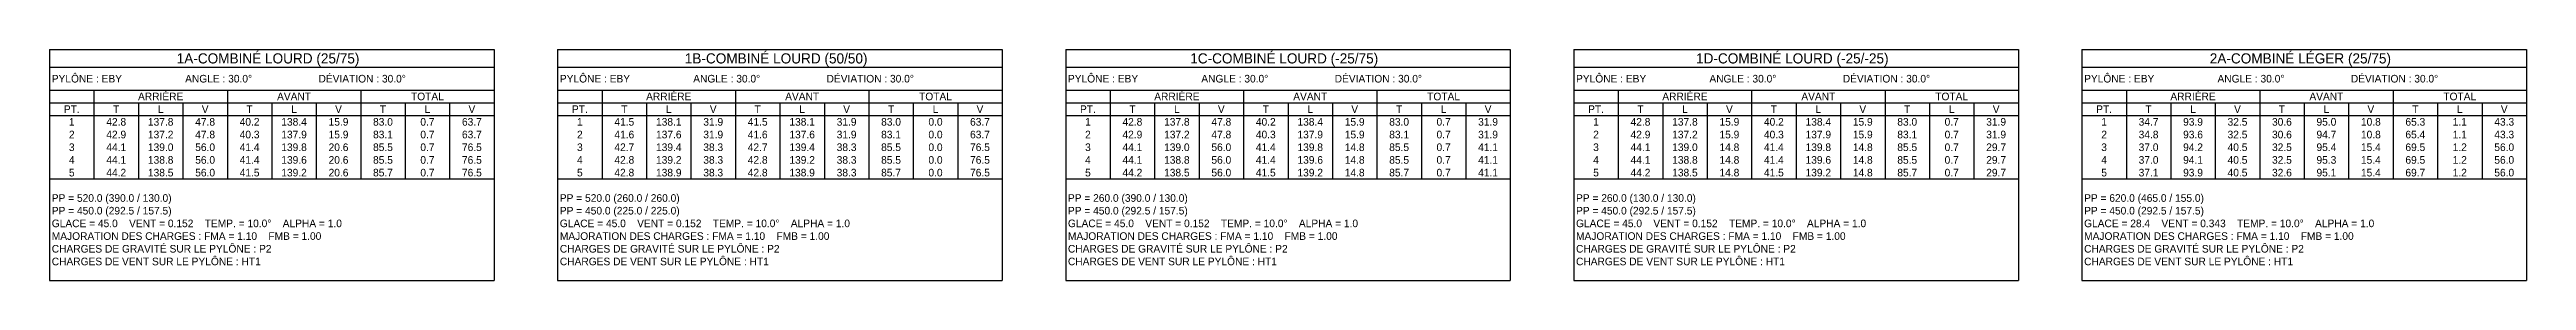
# Model space of a CAD drawing. Header units: metres. Extents: x 0 to 12350, y -182 to 0.
# Drawn here: x 0 to 1950, y -182 to 0 of the extents above; entities that cross this region are included whole.
import ezdxf
from ezdxf.enums import TextEntityAlignment as Align

# ---------------------------------------------------------------- set-up
doc = ezdxf.new("R2010")
doc.units = ezdxf.units.M

msp = doc.modelspace()

# ---------------------------------------------------------------- texts
for s, p in [('PYLÔNE : EBY', (1.75, -23)), ('DÉVIATION : 30.0°', (211.75, -23)), ('PYLÔNE : EBY', (401.75, -23)), ('DÉVIATION : 30.0°', (611.75, -23)), ('PYLÔNE : EBY', (801.75, -23)), ('DÉVIATION : 30.0°', (1011.75, -23)), ('PYLÔNE : EBY', (1201.75, -23)), ('DÉVIATION : 30.0°', (1411.75, -23)), ('PYLÔNE : EBY', (1601.75, -23)), ('DÉVIATION : 30.0°', (1811.75, -23)), ('ANGLE : 30.0°', (106.75, -23)), ('ANGLE : 30.0°', (506.75, -23)), ('ANGLE : 30.0°', (906.75, -23)), ('ANGLE : 30.0°', (1306.75, -23)), ('ANGLE : 30.0°', (1706.75, -23)), ('PP = 520.0 (390.0 / 130.0)', (1.75, -117)), ('PP = 520.0 (260.0 / 260.0)', (401.75, -117)), ('PP = 260.0 (390.0 / 130.0)', (801.75, -117)), ('PP = 260.0 (130.0 / 130.0)', (1201.75, -117)), ('PP = 620.0 (465.0 / 155.0)', (1601.75, -117)), ('GLACE = 45.0    VENT = 0.152    TEMP. = 10.0°    ALPHA = 1.0', (1.75, -137)), ('PP = 450.0 (292.5 / 157.5)', (1.75, -127)), ('GLACE = 45.0    VENT = 0.152    TEMP. = 10.0°    ALPHA = 1.0', (401.75, -137)), ('PP = 450.0 (225.0 / 225.0)', (401.75, -127)), ('GLACE = 45.0    VENT = 0.152    TEMP. = 10.0°    ALPHA = 1.0', (801.75, -137)), ('PP = 450.0 (292.5 / 157.5)', (801.75, -127)), ('GLACE = 45.0    VENT = 0.152    TEMP. = 10.0°    ALPHA = 1.0', (1201.75, -137)), ('PP = 450.0 (292.5 / 157.5)', (1201.75, -127)), ('GLACE = 28.4    VENT = 0.343    TEMP. = 10.0°    ALPHA = 1.0', (1601.75, -137)), ('PP = 450.0 (292.5 / 157.5)', (1601.75, -127)), ('CHARGES DE GRAVITÉ SUR LE PYLÔNE : P2', (1.75, -157)), ('MAJORATION DES CHARGES : FMA = 1.10    FMB = 1.00', (1.75, -147)), ('CHARGES DE GRAVITÉ SUR LE PYLÔNE : P2', (401.75, -157)), ('MAJORATION DES CHARGES : FMA = 1.10    FMB = 1.00', (401.75, -147)), ('CHARGES DE GRAVITÉ SUR LE PYLÔNE : P2', (801.75, -157)), ('MAJORATION DES CHARGES : FMA = 1.10    FMB = 1.00', (801.75, -147)), ('CHARGES DE GRAVITÉ SUR LE PYLÔNE : P2', (1201.75, -157)), ('MAJORATION DES CHARGES : FMA = 1.10    FMB = 1.00', (1201.75, -147)), ('CHARGES DE GRAVITÉ SUR LE PYLÔNE : P2', (1601.75, -157)), ('MAJORATION DES CHARGES : FMA = 1.10    FMB = 1.00', (1601.75, -147)), ('CHARGES DE VENT SUR LE PYLÔNE : HT1', (1.75, -167)), ('CHARGES DE VENT SUR LE PYLÔNE : HT1', (401.75, -167)), ('CHARGES DE VENT SUR LE PYLÔNE : HT1', (801.75, -167)), ('CHARGES DE VENT SUR LE PYLÔNE : HT1', (1201.75, -167)), ('CHARGES DE VENT SUR LE PYLÔNE : HT1', (1601.75, -167))]:
    msp.add_text(s, height=6).set_placement(p, align=Align.MIDDLE_LEFT)
for s, height, p in [('1A-COMBINÉ LOURD (25/75)  ', 8, (175, -7)), ('1B-COMBINÉ LOURD (50/50)  ', 8, (575, -7)), ('1C-COMBINÉ LOURD (-25/75)  ', 8, (975, -7)), ('1D-COMBINÉ LOURD (-25/-25)  ', 8, (1375, -7)), ('2A-COMBINÉ LÉGER (25/75)  ', 8, (1775, -7)), ('ARRIÈRE', 6, (87.5, -37)), ('AVANT', 6, (192.5, -37)), ('TOTAL', 6, (297.5, -37)), ('ARRIÈRE', 6, (487.5, -37)), ('AVANT', 6, (592.5, -37)), ('TOTAL', 6, (697.5, -37)), ('ARRIÈRE', 6, (887.5, -37)), ('AVANT', 6, (992.5, -37)), ('TOTAL', 6, (1097.5, -37)), ('ARRIÈRE', 6, (1287.5, -37)), ('AVANT', 6, (1392.5, -37)), ('TOTAL', 6, (1497.5, -37)), ('ARRIÈRE', 6, (1687.5, -37)), ('AVANT', 6, (1792.5, -37)), ('TOTAL', 6, (1897.5, -37)), ('PT.', 6, (17.5, -47)), ('1', 6, (17.5, -57)), ('42.8', 6, (52.5, -57)), ('T', 6, (52.5, -47)), ('137.8', 6, (87.5, -57)), ('L', 6, (87.5, -47)), ('47.8', 6, (122.5, -57)), ('V', 6, (122.5, -47)), ('40.2', 6, (157.5, -57)), ('T', 6, (157.5, -47)), ('138.4', 6, (192.5, -57)), ('L', 6, (192.5, -47)), ('15.9', 6, (227.5, -57)), ('V', 6, (227.5, -47)), ('83.0', 6, (262.5, -57)), ('T', 6, (262.5, -47)), ('0.7', 6, (297.5, -57)), ('L', 6, (297.5, -47)), ('63.7', 6, (332.5, -57)), ('V', 6, (332.5, -47)), ('PT.', 6, (417.5, -47)), ('1', 6, (417.5, -57)), ('41.5', 6, (452.5, -57)), ('T', 6, (452.5, -47)), ('138.1', 6, (487.5, -57)), ('L', 6, (487.5, -47)), ('31.9', 6, (522.5, -57)), ('V', 6, (522.5, -47)), ('41.5', 6, (557.5, -57)), ('T', 6, (557.5, -47)), ('138.1', 6, (592.5, -57)), ('L', 6, (592.5, -47)), ('31.9', 6, (627.5, -57)), ('V', 6, (627.5, -47)), ('83.0', 6, (662.5, -57)), ('T', 6, (662.5, -47)), ('0.0', 6, (697.5, -57)), ('L', 6, (697.5, -47)), ('63.7', 6, (732.5, -57)), ('V', 6, (732.5, -47)), ('PT.', 6, (817.5, -47)), ('1', 6, (817.5, -57)), ('42.8', 6, (852.5, -57)), ('T', 6, (852.5, -47)), ('137.8', 6, (887.5, -57)), ('L', 6, (887.5, -47)), ('47.8', 6, (922.5, -57)), ('V', 6, (922.5, -47)), ('40.2', 6, (957.5, -57)), ('T', 6, (957.5, -47)), ('138.4', 6, (992.5, -57)), ('L', 6, (992.5, -47)), ('15.9', 6, (1027.5, -57)), ('V', 6, (1027.5, -47)), ('83.0', 6, (1062.5, -57)), ('T', 6, (1062.5, -47)), ('0.7', 6, (1097.5, -57)), ('L', 6, (1097.5, -47)), ('31.9', 6, (1132.5, -57)), ('V', 6, (1132.5, -47)), ('PT.', 6, (1217.5, -47)), ('1', 6, (1217.5, -57)), ('42.8', 6, (1252.5, -57)), ('T', 6, (1252.5, -47)), ('137.8', 6, (1287.5, -57)), ('L', 6, (1287.5, -47)), ('15.9', 6, (1322.5, -57)), ('V', 6, (1322.5, -47)), ('40.2', 6, (1357.5, -57)), ('T', 6, (1357.5, -47)), ('138.4', 6, (1392.5, -57)), ('L', 6, (1392.5, -47)), ('15.9', 6, (1427.5, -57)), ('V', 6, (1427.5, -47)), ('83.0', 6, (1462.5, -57)), ('T', 6, (1462.5, -47)), ('0.7', 6, (1497.5, -57)), ('L', 6, (1497.5, -47)), ('31.9', 6, (1532.5, -57)), ('V', 6, (1532.5, -47)), ('PT.', 6, (1617.5, -47)), ('1', 6, (1617.5, -57)), ('34.7', 6, (1652.5, -57)), ('T', 6, (1652.5, -47)), ('93.9', 6, (1687.5, -57)), ('L', 6, (1687.5, -47)), ('32.5', 6, (1722.5, -57)), ('V', 6, (1722.5, -47)), ('30.6', 6, (1757.5, -57)), ('T', 6, (1757.5, -47)), ('95.0', 6, (1792.5, -57)), ('L', 6, (1792.5, -47)), ('10.8', 6, (1827.5, -57)), ('V', 6, (1827.5, -47)), ('65.3', 6, (1862.5, -57)), ('T', 6, (1862.5, -47)), ('1.1', 6, (1897.5, -57)), ('L', 6, (1897.5, -47)), ('43.3', 6, (1932.5, -57)), ('V', 6, (1932.5, -47)), ('3', 6, (17.5, -77)), ('2', 6, (17.5, -67)), ('42.9', 6, (52.5, -67)), ('44.1', 6, (52.5, -77)), ('137.2', 6, (87.5, -67)), ('139.0', 6, (87.5, -77)), ('47.8', 6, (122.5, -67)), ('56.0', 6, (122.5, -77)), ('40.3', 6, (157.5, -67)), ('41.4', 6, (157.5, -77)), ('137.9', 6, (192.5, -67)), ('139.8', 6, (192.5, -77)), ('20.6', 6, (227.5, -77)), ('15.9', 6, (227.5, -67)), ('83.1', 6, (262.5, -67)), ('85.5', 6, (262.5, -77)), ('0.7', 6, (297.5, -67)), ('0.7', 6, (297.5, -77)), ('63.7', 6, (332.5, -67)), ('76.5', 6, (332.5, -77)), ('3', 6, (417.5, -77)), ('2', 6, (417.5, -67)), ('41.6', 6, (452.5, -67)), ('42.7', 6, (452.5, -77)), ('137.6', 6, (487.5, -67)), ('139.4', 6, (487.5, -77)), ('31.9', 6, (522.5, -67)), ('38.3', 6, (522.5, -77)), ('41.6', 6, (557.5, -67)), ('42.7', 6, (557.5, -77)), ('137.6', 6, (592.5, -67)), ('139.4', 6, (592.5, -77)), ('31.9', 6, (627.5, -67)), ('38.3', 6, (627.5, -77)), ('83.1', 6, (662.5, -67)), ('85.5', 6, (662.5, -77)), ('0.0', 6, (697.5, -67)), ('0.0', 6, (697.5, -77)), ('63.7', 6, (732.5, -67)), ('76.5', 6, (732.5, -77)), ('3', 6, (817.5, -77)), ('2', 6, (817.5, -67)), ('42.9', 6, (852.5, -67)), ('44.1', 6, (852.5, -77)), ('137.2', 6, (887.5, -67)), ('139.0', 6, (887.5, -77)), ('47.8', 6, (922.5, -67)), ('56.0', 6, (922.5, -77)), ('40.3', 6, (957.5, -67)), ('41.4', 6, (957.5, -77)), ('137.9', 6, (992.5, -67)), ('139.8', 6, (992.5, -77)), ('15.9', 6, (1027.5, -67)), ('14.8', 6, (1027.5, -77)), ('83.1', 6, (1062.5, -67)), ('85.5', 6, (1062.5, -77)), ('0.7', 6, (1097.5, -67)), ('0.7', 6, (1097.5, -77)), ('41.1', 6, (1132.5, -77)), ('31.9', 6, (1132.5, -67)), ('3', 6, (1217.5, -77)), ('2', 6, (1217.5, -67)), ('42.9', 6, (1252.5, -67)), ('44.1', 6, (1252.5, -77)), ('137.2', 6, (1287.5, -67)), ('139.0', 6, (1287.5, -77)), ('15.9', 6, (1322.5, -67)), ('14.8', 6, (1322.5, -77)), ('40.3', 6, (1357.5, -67)), ('41.4', 6, (1357.5, -77)), ('137.9', 6, (1392.5, -67)), ('139.8', 6, (1392.5, -77)), ('15.9', 6, (1427.5, -67)), ('14.8', 6, (1427.5, -77)), ('83.1', 6, (1462.5, -67)), ('85.5', 6, (1462.5, -77)), ('0.7', 6, (1497.5, -67)), ('0.7', 6, (1497.5, -77)), ('31.9', 6, (1532.5, -67)), ('29.7', 6, (1532.5, -77)), ('3', 6, (1617.5, -77)), ('2', 6, (1617.5, -67)), ('34.8', 6, (1652.5, -67)), ('37.0', 6, (1652.5, -77)), ('93.6', 6, (1687.5, -67)), ('94.2', 6, (1687.5, -77)), ('40.5', 6, (1722.5, -77)), ('32.5', 6, (1722.5, -67)), ('30.6', 6, (1757.5, -67)), ('32.5', 6, (1757.5, -77)), ('94.7', 6, (1792.5, -67)), ('95.4', 6, (1792.5, -77)), ('10.8', 6, (1827.5, -67)), ('15.4', 6, (1827.5, -77)), ('65.4', 6, (1862.5, -67)), ('69.5', 6, (1862.5, -77)), ('1.1', 6, (1897.5, -67)), ('1.2', 6, (1897.5, -77)), ('43.3', 6, (1932.5, -67)), ('56.0', 6, (1932.5, -77)), ('4', 6, (17.5, -87)), ('5', 6, (17.5, -97)), ('44.1', 6, (52.5, -87)), ('44.2', 6, (52.5, -97)), ('138.8', 6, (87.5, -87)), ('138.5', 6, (87.5, -97)), ('56.0', 6, (122.5, -87)), ('56.0', 6, (122.5, -97)), ('41.4', 6, (157.5, -87)), ('41.5', 6, (157.5, -97)), ('139.6', 6, (192.5, -87)), ('139.2', 6, (192.5, -97)), ('20.6', 6, (227.5, -87)), ('20.6', 6, (227.5, -97)), ('85.5', 6, (262.5, -87)), ('85.7', 6, (262.5, -97)), ('0.7', 6, (297.5, -87)), ('0.7', 6, (297.5, -97)), ('76.5', 6, (332.5, -87)), ('76.5', 6, (332.5, -97)), ('4', 6, (417.5, -87)), ('5', 6, (417.5, -97)), ('42.8', 6, (452.5, -87)), ('42.8', 6, (452.5, -97)), ('139.2', 6, (487.5, -87)), ('138.9', 6, (487.5, -97)), ('38.3', 6, (522.5, -87)), ('38.3', 6, (522.5, -97)), ('42.8', 6, (557.5, -87)), ('42.8', 6, (557.5, -97)), ('139.2', 6, (592.5, -87)), ('138.9', 6, (592.5, -97)), ('38.3', 6, (627.5, -87)), ('38.3', 6, (627.5, -97)), ('85.5', 6, (662.5, -87)), ('85.7', 6, (662.5, -97)), ('0.0', 6, (697.5, -87)), ('0.0', 6, (697.5, -97)), ('76.5', 6, (732.5, -87)), ('76.5', 6, (732.5, -97)), ('4', 6, (817.5, -87)), ('5', 6, (817.5, -97)), ('44.1', 6, (852.5, -87)), ('44.2', 6, (852.5, -97)), ('138.8', 6, (887.5, -87)), ('138.5', 6, (887.5, -97)), ('56.0', 6, (922.5, -87)), ('56.0', 6, (922.5, -97)), ('41.4', 6, (957.5, -87)), ('41.5', 6, (957.5, -97)), ('139.6', 6, (992.5, -87)), ('139.2', 6, (992.5, -97)), ('14.8', 6, (1027.5, -87)), ('14.8', 6, (1027.5, -97)), ('85.5', 6, (1062.5, -87)), ('85.7', 6, (1062.5, -97)), ('0.7', 6, (1097.5, -87)), ('0.7', 6, (1097.5, -97)), ('41.1', 6, (1132.5, -87)), ('41.1', 6, (1132.5, -97)), ('4', 6, (1217.5, -87)), ('5', 6, (1217.5, -97)), ('44.1', 6, (1252.5, -87)), ('44.2', 6, (1252.5, -97)), ('138.8', 6, (1287.5, -87)), ('138.5', 6, (1287.5, -97)), ('14.8', 6, (1322.5, -87)), ('14.8', 6, (1322.5, -97)), ('41.4', 6, (1357.5, -87)), ('41.5', 6, (1357.5, -97)), ('139.6', 6, (1392.5, -87)), ('139.2', 6, (1392.5, -97)), ('14.8', 6, (1427.5, -87)), ('14.8', 6, (1427.5, -97)), ('85.5', 6, (1462.5, -87)), ('85.7', 6, (1462.5, -97)), ('0.7', 6, (1497.5, -87)), ('0.7', 6, (1497.5, -97)), ('29.7', 6, (1532.5, -87)), ('29.7', 6, (1532.5, -97)), ('4', 6, (1617.5, -87)), ('5', 6, (1617.5, -97)), ('37.0', 6, (1652.5, -87)), ('37.1', 6, (1652.5, -97)), ('94.1', 6, (1687.5, -87)), ('93.9', 6, (1687.5, -97)), ('40.5', 6, (1722.5, -87)), ('40.5', 6, (1722.5, -97)), ('32.5', 6, (1757.5, -87)), ('32.6', 6, (1757.5, -97)), ('95.3', 6, (1792.5, -87)), ('95.1', 6, (1792.5, -97)), ('15.4', 6, (1827.5, -87)), ('15.4', 6, (1827.5, -97)), ('69.5', 6, (1862.5, -87)), ('69.7', 6, (1862.5, -97)), ('1.2', 6, (1897.5, -87)), ('1.2', 6, (1897.5, -97)), ('56.0', 6, (1932.5, -87)), ('56.0', 6, (1932.5, -97))]:
    msp.add_text(s, height=height).set_placement(p, align=Align.MIDDLE_CENTER)

# ---------------------------------------------------------------- linework, layer by layer
at = {"color": 6}
for p, q in [((0, 0), (350, 0)), ((0, 0), (0, -182)), ((350, 0), (350, -182)), ((400, 0), (750, 0)), ((400, 0), (400, -182)), ((750, 0), (750, -182)), ((800, 0), (1150, 0)), ((800, 0), (800, -182)), ((1150, 0), (1150, -182)), ((1200, 0), (1550, 0)), ((1200, 0), (1200, -182)), ((1550, 0), (1550, -182)), ((1600, 0), (1950, 0)), ((1600, 0), (1600, -182)), ((1950, 0), (1950, -182)), ((0, -14), (350, -14)), ((400, -14), (750, -14)), ((800, -14), (1150, -14)), ((1200, -14), (1550, -14)), ((1600, -14), (1950, -14)), ((0, -32), (350, -32)), ((400, -32), (750, -32)), ((800, -32), (1150, -32)), ((1200, -32), (1550, -32)), ((1600, -32), (1950, -32)), ((0, -52), (350, -52)), ((400, -52), (750, -52)), ((800, -52), (1150, -52)), ((1200, -52), (1550, -52)), ((1600, -52), (1950, -52)), ((0, -102), (350, -102)), ((400, -102), (750, -102)), ((800, -102), (1150, -102)), ((1200, -102), (1550, -102)), ((1600, -102), (1950, -102)), ((0, -182), (350, -182)), ((400, -182), (750, -182)), ((800, -182), (1150, -182)), ((1200, -182), (1550, -182)), ((1600, -182), (1950, -182))]:
    msp.add_line(p, q, dxfattribs=at)
at = {"color": 4}
for p, q in [((35, -32), (35, -102)), ((140, -32), (140, -102)), ((245, -32), (245, -102)), ((435, -32), (435, -102)), ((540, -32), (540, -102)), ((645, -32), (645, -102)), ((835, -32), (835, -102)), ((940, -32), (940, -102)), ((1045, -32), (1045, -102)), ((1235, -32), (1235, -102)), ((1340, -32), (1340, -102)), ((1445, -32), (1445, -102)), ((1635, -32), (1635, -102)), ((1740, -32), (1740, -102)), ((1845, -32), (1845, -102)), ((0, -42), (350, -42)), ((70, -42), (70, -102)), ((105, -42), (105, -102)), ((175, -42), (175, -102)), ((210, -42), (210, -102)), ((280, -42), (280, -102)), ((315, -42), (315, -102)), ((400, -42), (750, -42)), ((470, -42), (470, -102)), ((505, -42), (505, -102)), ((575, -42), (575, -102)), ((610, -42), (610, -102)), ((680, -42), (680, -102)), ((715, -42), (715, -102)), ((800, -42), (1150, -42)), ((870, -42), (870, -102)), ((905, -42), (905, -102)), ((975, -42), (975, -102)), ((1010, -42), (1010, -102)), ((1080, -42), (1080, -102)), ((1115, -42), (1115, -102)), ((1200, -42), (1550, -42)), ((1270, -42), (1270, -102)), ((1305, -42), (1305, -102)), ((1375, -42), (1375, -102)), ((1410, -42), (1410, -102)), ((1480, -42), (1480, -102)), ((1515, -42), (1515, -102)), ((1600, -42), (1950, -42)), ((1670, -42), (1670, -102)), ((1705, -42), (1705, -102)), ((1775, -42), (1775, -102)), ((1810, -42), (1810, -102)), ((1880, -42), (1880, -102)), ((1915, -42), (1915, -102))]:
    msp.add_line(p, q, dxfattribs=at)

msp.set_redraw_order([(e.dxf.handle, doc.entitydb.next_handle()) for e in msp.query("TEXT MTEXT ATTDEF DIMENSION ARC_DIMENSION")])  # texts and dimensions are drawn at this point

doc.saveas('drawing.dxf')
